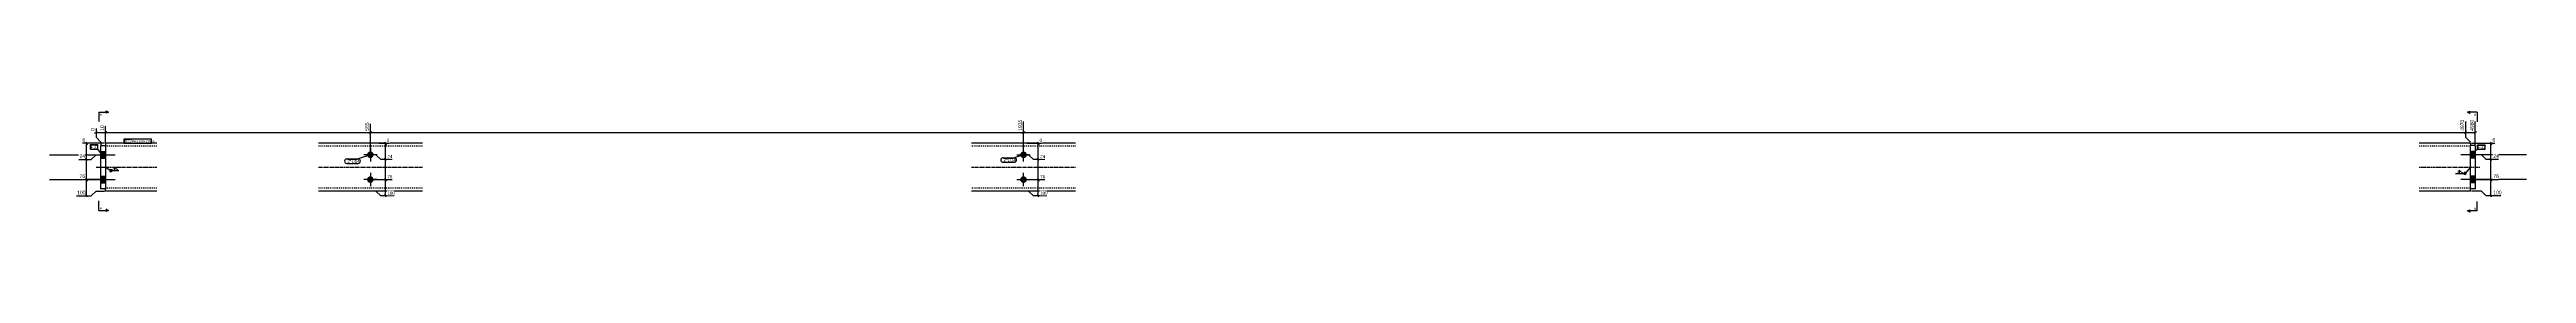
# Model space of a CAD drawing. Header units: millimetres. Extents: x 37 to 35777, y 5 to 1633.
# Drawn here: x 30582 to 35777, y 5 to 217 of the extents above; entities that cross this region are included whole.
import ezdxf

# ---------------------------------------------------------------- set-up
doc = ezdxf.new("R2010")
doc.units = ezdxf.units.MM
doc.linetypes.add('DXK_LINE_DOT2', pattern=[3.9198, 1.9599, -1.9599])
doc.linetypes.add('DXK_LINE_DOT3', pattern=[5.9187, 2.979, -0.9799, 0.9799, -0.9799])
for name, color, linetype in [('MÅLSÆTNING', 7, 'Continuous'), ('STÅL', 7, 'Continuous'), ('TEKST', 7, 'Continuous')]:
    doc.layers.add(name, color=color, linetype=linetype)
doc.styles.add('Arial', font='ARIAL.TTF', dxfattribs={"height": 0.2})
doc.styles.add('Arial Narrow', font='ARIALN.TTF', dxfattribs={"height": 0.2})

msp = doc.modelspace()

# ---------------------------------------------------------------- hatches: boundary and pattern name
at = {"layer": 'STÅL', "linetype": 'Continuous'}
for points in [[(30699.7, 117.9), (30699.7, 131.9), (30689.7, 131.9), (30689.7, 117.9)], [(31255.1, 117.9, -1), (31255.1, 131.9, -1)], [(32625.1, 131.9, -1), (32625.1, 117.9, -1)], [(35659.7, 131.9), (35659.7, 117.9), (35669.7, 117.9), (35669.7, 131.9)], [(30699.7, 65.9), (30699.7, 79.9), (30689.7, 79.9), (30689.7, 65.9)], [(31255.1, 65.9, -1), (31255.1, 79.9, -1)], [(32625.1, 79.9, -1), (32625.1, 65.9, -1)], [(35659.7, 79.9), (35659.7, 65.9), (35669.7, 65.9), (35669.7, 79.9)]]:
    msp.add_hatch(color=96, dxfattribs=at).paths.add_polyline_path(points)

# ---------------------------------------------------------------- linework, layer by layer
at = {"layer": 'MÅLSÆTNING', "color": 7, "linetype": 'Continuous'}
for p, q in [((30702.7, 172.6), (30696.7, 170.2)), ((30699.7, 150.9), (30699.7, 184.6)), ((31258.1, 172.6), (31252.1, 170.2)), ((31252.1, 170.2), (31258.1, 172.6)), ((31255.1, 126.9), (31255.1, 189.5)), ((31255.1, 126.9), (31255.1, 189.5)), ((32628.1, 172.6), (32622.1, 170.2)), ((32622.1, 170.2), (32628.1, 172.6)), ((32625.1, 126.9), (32625.1, 194.3)), ((32625.1, 126.9), (32625.1, 194.3)), ((35646.7, 170.2), (35652.7, 172.6)), ((35649.7, 194.3), (35649.7, 161.4)), ((35649.7, 161.4), (35659.7, 151.4)), ((30643.6, 114.9), (30669.7, 114.9)), ((30643.6, 114.9), (30669.7, 114.9)), ((30697.7, 148.9), (30651.4, 148.9)), ((30658.5, 151.9), (30660.9, 145.9)), ((30660.9, 111.9), (30658.5, 117.9)), ((30660.9, 111.9), (30658.5, 117.9)), ((30659.7, 114.9), (30659.7, 148.9)), ((30659.7, 72.9), (30659.7, 114.9)), ((30669.7, 114.9), (30679.7, 124.9)), ((30679.7, 124.9), (30697.7, 124.9)), ((30689.7, 151.4), (30689.7, 145.9)), ((31266.8, 124.9), (31257.1, 124.9)), ((31276.8, 114.9), (31266.8, 124.9)), ((31273.3, 148.9), (31294.1, 148.9)), ((31300.9, 114.9), (31276.8, 114.9)), ((31300.9, 114.9), (31276.8, 114.9)), ((31285.6, 151.9), (31288, 145.9)), ((31288, 111.9), (31285.6, 117.9)), ((31288, 111.9), (31285.6, 117.9)), ((31286.8, 114.9), (31286.8, 148.9)), ((31286.8, 72.9), (31286.8, 114.9)), ((32635.7, 124.9), (32627.1, 124.9)), ((32632.9, 148.9), (32663, 148.9)), ((32645.7, 114.9), (32635.7, 124.9)), ((32669.8, 114.9), (32645.7, 114.9)), ((32669.8, 114.9), (32645.7, 114.9)), ((32654.5, 151.9), (32656.9, 145.9)), ((32656.9, 111.9), (32654.5, 117.9)), ((32656.9, 111.9), (32654.5, 117.9)), ((32655.7, 114.9), (32655.7, 148.9)), ((35659.7, 151.4), (35659.7, 150.9)), ((35682.7, 124.9), (35661.7, 124.9)), ((35692.7, 114.9), (35682.7, 124.9)), ((35718.8, 114.9), (35692.7, 114.9)), ((35718.8, 114.9), (35692.7, 114.9)), ((35701.5, 151.9), (35703.9, 145.9)), ((35703.9, 111.9), (35701.5, 117.9)), ((35703.9, 111.9), (35701.5, 117.9)), ((35702.7, 114.9), (35702.7, 148.9)), ((35702.7, 72.9), (35702.7, 114.9)), ((30697.7, 72.9), (30643.6, 72.9)), ((30697.7, 72.9), (30643.6, 72.9)), ((30658.5, 75.9), (30660.9, 69.9)), ((30658.5, 75.9), (30660.9, 69.9)), ((30659.7, 38.9), (30659.7, 72.9)), ((31257.1, 72.9), (31300.9, 72.9)), ((31257.1, 72.9), (31300.9, 72.9)), ((31285.6, 75.9), (31288, 69.9)), ((31285.6, 75.9), (31288, 69.9)), ((31286.8, 38.9), (31286.8, 72.9)), ((32627.1, 72.9), (32669.8, 72.9)), ((32654.5, 75.9), (32656.9, 69.9)), ((32655.7, 38.9), (32655.7, 72.9)), ((35661.7, 72.9), (35718.8, 72.9)), ((35661.7, 72.9), (35718.8, 72.9)), ((35701.5, 75.9), (35703.9, 69.9)), ((35701.5, 75.9), (35703.9, 69.9)), ((35702.7, 38.9), (35702.7, 72.9)), ((30638.8, 38.9), (30669.7, 38.9)), ((30660.9, 35.9), (30658.5, 41.9)), ((30669.7, 38.9), (30679.7, 48.9)), ((30679.7, 48.9), (30697.7, 48.9)), ((31266.8, 48.9), (31264.8, 48.9)), ((31276.8, 38.9), (31266.8, 48.9)), ((31305.2, 38.9), (31276.8, 38.9)), ((31288, 35.9), (31285.6, 41.9)), ((32645.7, 38.9), (32635.7, 48.9)), ((32635.7, 48.9), (32637.3, 48.9)), ((32674, 38.9), (32645.7, 38.9)), ((32656.9, 35.9), (32654.5, 41.9)), ((35682.7, 48.9), (35661.7, 48.9)), ((35692.7, 38.9), (35682.7, 48.9)), ((35723.7, 38.9), (35692.7, 38.9)), ((35703.9, 35.9), (35701.5, 41.9))]:
    msp.add_line(p, q, dxfattribs=at)
at = {"layer": 'STÅL', "color": 96, "linetype": 'Continuous'}
for p, q in [((30582.2, 124.9), (30719.7, 124.9)), ((30689.7, 131.9), (30699.7, 131.9)), ((30689.7, 117.9), (30699.7, 117.9)), ((31269.1, 124.9), (31241.1, 124.9)), ((31255.1, 138.9), (31255.1, 110.9)), ((32611.1, 124.9), (32639.1, 124.9)), ((32625.1, 110.9), (32625.1, 138.9)), ((35777.2, 124.9), (35639.7, 124.9)), ((35669.7, 131.9), (35659.7, 131.9)), ((35669.7, 117.9), (35659.7, 117.9)), ((30582.2, 72.9), (30719.7, 72.9)), ((30689.7, 79.9), (30699.7, 79.9)), ((30689.7, 65.9), (30699.7, 65.9)), ((31269.1, 72.9), (31241.1, 72.9)), ((31255.1, 86.9), (31255.1, 58.9)), ((32611.1, 72.9), (32639.1, 72.9)), ((32625.1, 58.9), (32625.1, 86.9)), ((35777.2, 72.9), (35639.7, 72.9)), ((35669.7, 79.9), (35659.7, 79.9)), ((35669.7, 65.9), (35659.7, 65.9))]:
    msp.add_line(p, q, dxfattribs=at)
at = {"layer": 'STÅL', "color": 2, "linetype": 'Continuous'}
for p, q in [((30689.7, 143.9), (30699.7, 143.9)), ((30689.7, 53.9), (30689.7, 143.9)), ((30807.2, 148.9), (30699.7, 148.9)), ((30699.7, 148.9), (30699.7, 143.9)), ((30699.7, 143.9), (30699.7, 53.9)), ((31364.1, 148.9), (31146.1, 148.9)), ((32734.1, 148.9), (32516.1, 148.9)), ((35659.7, 148.9), (35552.2, 148.9)), ((35659.7, 147.9), (35659.7, 148.9)), ((35659.7, 147.9), (35659.7, 143.9)), ((35659.7, 53.9), (35659.7, 143.9)), ((35669.7, 143.9), (35659.7, 143.9)), ((35669.7, 143.9), (35669.7, 53.9)), ((30699.7, 53.9), (30689.7, 53.9)), ((30699.7, 49.8), (30699.7, 53.9)), ((35669.7, 53.9), (35659.7, 53.9)), ((35659.7, 48.9), (35659.7, 53.9)), ((30699.7, 48.9), (30699.7, 49.8)), ((30807.2, 48.9), (30699.7, 48.9)), ((31364.1, 48.9), (31146.1, 48.9)), ((32734.1, 48.9), (32516.1, 48.9)), ((35659.7, 48.9), (35552.2, 48.9))]:
    msp.add_line(p, q, dxfattribs=at)
at = {"layer": 'STÅL', "color": 7, "linetype": 'DXK_LINE_DOT2'}
for p, q in [((30699.7, 143.9), (30699.7, 55.3)), ((30807.2, 142.9), (30699.7, 142.9)), ((31364.1, 142.9), (31146.1, 142.9)), ((32734.1, 142.9), (32516.1, 142.9)), ((35659.7, 142.9), (35552.2, 142.9)), ((35659.7, 55.3), (35659.7, 143.9)), ((30699.7, 54.9), (30699.7, 55.3)), ((30807.2, 54.9), (30699.7, 54.9)), ((30699.7, 54.9), (30699.7, 52.4)), ((31364.1, 54.9), (31146.1, 54.9)), ((32734.1, 54.9), (32516.1, 54.9)), ((35659.7, 54.9), (35552.2, 54.9)), ((35659.7, 54.9), (35659.7, 55.3)), ((35659.7, 53.9), (35659.7, 54.9))]:
    msp.add_line(p, q, dxfattribs=at)
at = {"layer": 'STÅL', "color": 7, "linetype": 'DXK_LINE_DOT3'}
for p, q in [((30679.7, 98.9), (30807.2, 98.9)), ((31146.1, 98.9), (31364.1, 98.9)), ((32516.1, 98.9), (32734.1, 98.9)), ((35552.2, 98.9), (35679.7, 98.9))]:
    msp.add_line(p, q, dxfattribs=at)

# ---------------------------------------------------------------- next in the draw order: wipeouts: each hides what was drawn before it
at = {"color": 0, "linetype": 'Continuous'}
for points, layer in [([(30657.9, 150.5), (30657.9, 161.7), (30649.8, 161.7), (30649.8, 150.5)], 'MÅLSÆTNING'), ([(31295.5, 150.3), (31295.5, 160.1), (31288.4, 160.1), (31288.4, 150.3)], 'MÅLSÆTNING'), ([(32664.4, 150.3), (32664.4, 160.1), (32657.3, 160.1), (32657.3, 150.3)], 'MÅLSÆTNING'), ([(30656.5, 74.5), (30656.5, 85.7), (30643.5, 85.7), (30643.5, 74.5)], 'MÅLSÆTNING'), ([(31301, 74.3), (31301, 84.1), (31289.7, 84.1), (31289.7, 74.3)], 'MÅLSÆTNING'), ([(32669.9, 74.3), (32669.9, 84.1), (32658.6, 84.1), (32658.6, 74.3)], 'MÅLSÆTNING'), ([(35718.9, 74.5), (35718.9, 85.7), (35706, 85.7), (35706, 74.5)], 'MÅLSÆTNING'), ([(30692.2, 10.9), (30692.2, 15.9), (30687.7, 15.9), (30687.7, 10.9)], 'TEKST'), ([(35671.7, 9.8), (35671.7, 14.8), (35667.3, 14.8), (35667.3, 9.8)], 'TEKST')]:
    msp.add_wipeout(points, dxfattribs=at).dxf.layer = layer
at = {"color": 0}
for points in [[(31228.3, 107.9), (31228.3, 114.9), (31207, 114.9), (31207, 107.9)], [(30717.7, 92.4), (30717.7, 98.2), (30713.9, 98.2), (30713.9, 92.4)], [(35635.3, 86.4), (35635.3, 92.2), (35631.5, 92.2), (35631.5, 86.4)]]:
    msp.add_wipeout(points, dxfattribs=at).dxf.layer = 'TEKST'

# ---------------------------------------------------------------- next in the draw order: hatches: boundary and pattern name
at = {"layer": 'TEKST', "linetype": 'Continuous'}
for color, points in [(3, [(30703.3, 95.1), (30699.7, 98.9), (30704.6, 97.2)]), (3, [(35655.5, 95.9), (35659.7, 98.9), (35657.4, 94.3)]), (30, [(30700.7, 8.4), (30700.7, 10.9), (30705.7, 8.4)]), (30, [(35658.7, 9.8), (35658.7, 7.3), (35653.7, 7.3)])]:
    msp.add_hatch(color=color, dxfattribs=at).paths.add_polyline_path(points)

# ---------------------------------------------------------------- next in the draw order: linework, layer by layer
at = {"layer": 'MÅLSÆTNING', "color": 7, "linetype": 'Continuous'}
for p, q in [((30676.7, 170.2), (30682.7, 172.6)), ((30679.7, 179.7), (30679.7, 161.4)), ((30679.7, 171.4), (30699.7, 171.4)), ((31255.1, 171.4), (32625.1, 171.4)), ((32625.1, 171.4), (35649.7, 171.4)), ((30669.7, 114.9), (30679.7, 124.9)), ((30679.7, 124.9), (30697.7, 124.9)), ((31266.8, 124.9), (31257.1, 124.9)), ((31276.8, 114.9), (31266.8, 124.9)), ((32635.7, 124.9), (32627.1, 124.9)), ((32645.7, 114.9), (32635.7, 124.9))]:
    msp.add_line(p, q, dxfattribs=at)
at = {"layer": 'TEKST', "color": 3, "linetype": 'Continuous'}
for p, q in [((30699.7, 98.9), (30710.8, 91.8)), ((30710.8, 91.8), (30727.3, 91.8)), ((30725.9, 91.8), (30718.8, 98.9)), ((30718.8, 98.9), (30718.8, 91.8)), ((30718.8, 91.8), (30725.9, 91.8)), ((35628.4, 85.8), (35648.4, 85.8)), ((35643.5, 85.8), (35636.3, 92.9)), ((35636.3, 92.9), (35636.3, 85.8)), ((35636.3, 85.8), (35643.5, 85.8)), ((35659.7, 98.9), (35648.4, 85.8))]:
    msp.add_line(p, q, dxfattribs=at)
at = {"layer": 'TEKST', "color": 7, "linetype": 'Continuous'}
for p, q in [((30685.7, 8.4), (30685.7, 28.4)), ((30685.7, 8.4), (30705.7, 8.4)), ((35673.7, 7.3), (35653.7, 7.3)), ((35673.7, 7.3), (35673.7, 27.3))]:
    msp.add_line(p, q, dxfattribs=at)
at = {"layer": 'TEKST', "color": 30, "linetype": 'Continuous'}
for p, q in [((30705.7, 8.4), (30700.7, 10.9)), ((30700.7, 10.9), (30700.7, 5.9)), ((30705.7, 8.4), (30700.7, 5.9)), ((35653.7, 7.3), (35658.7, 9.8)), ((35658.7, 4.8), (35653.7, 7.3)), ((35658.7, 9.8), (35658.7, 4.8))]:
    msp.add_line(p, q, dxfattribs=at)
at = {"layer": 'TEKST', "color": 3, "linetype": 'Continuous'}
for centre, start, end in [((30710.8, 91.8), 90, 270), ((30710.8, 91.8), 270, 90), ((35648.4, 85.8), 90, 270), ((35648.4, 85.8), 270, 90)]:
    msp.add_arc(centre, 2.5, start, end, dxfattribs=at)

# ---------------------------------------------------------------- next in the draw order: texts
at = {"layer": 'MÅLSÆTNING', "color": 3, "linetype": 'Continuous', "style": 'Arial Narrow'}
for height, p in [(7.64, (30651.4, 152.1)), (6.68, (31289.8, 151.7)), (6.68, (32658.7, 151.7))]:
    msp.add_text('0', height=height, dxfattribs=at).set_placement(p)
at = {"layer": 'TEKST', "color": 3, "style": 'Arial Narrow'}
for p in [(30714.3, 92.8), (35631.9, 86.8)]:
    msp.add_text('3', height=4.77, dxfattribs=at).set_placement(p)
at = {"layer": 'TEKST', "color": 3, "linetype": 'Continuous', "style": 'Arial'}
for s, p in [('A', (30687.7, 10.9)), ('B', (35667.3, 9.8))]:
    msp.add_text(s, height=4.78, dxfattribs=at).set_placement(p)

# ---------------------------------------------------------------- next in the draw order: wipeouts: each hides what was drawn before it
at = {"color": 0, "linetype": 'Continuous'}
for points in [[(30656.5, 40.5), (30656.5, 51.7), (30638.6, 51.7), (30638.6, 40.5)], [(31305.3, 40.3), (31305.3, 50.1), (31289.7, 50.1), (31289.7, 40.3)], [(32674.2, 40.3), (32674.2, 50.1), (32658.6, 50.1), (32658.6, 40.3)], [(35723.8, 40.5), (35723.8, 51.7), (35706, 51.7), (35706, 40.5)]]:
    msp.add_wipeout(points, dxfattribs=at).dxf.layer = 'MÅLSÆTNING'
at = {"color": 0}
msp.add_wipeout([(31228.3, 107.9), (31228.3, 114.9), (31207, 114.9), (31207, 107.9)], dxfattribs=at).dxf.layer = 'TEKST'

# ---------------------------------------------------------------- next in the draw order: linework, layer by layer
at = {"layer": 'MÅLSÆTNING', "color": 7, "linetype": 'Continuous'}
for p, q in [((32655.7, 72.9), (32655.7, 114.9)), ((32627.1, 72.9), (32669.8, 72.9)), ((32654.5, 75.9), (32656.9, 69.9))]:
    msp.add_line(p, q, dxfattribs=at)
at = {"layer": 'TEKST', "color": 7, "linetype": 'Continuous'}
for p, q in [((31205.8, 116.1), (31229.5, 116.1)), ((31205.8, 106.7), (31229.5, 106.7)), ((31255.1, 124.9), (31229.5, 116.1))]:
    msp.add_line(p, q, dxfattribs=at)
for centre, start, end in [((31205.8, 111.4), 90, 270), ((31229.5, 111.4), 270, 90)]:
    msp.add_arc(centre, 4.7, start, end, dxfattribs=at)

# ---------------------------------------------------------------- next in the draw order: texts
at = {"layer": 'MÅLSÆTNING', "color": 3, "linetype": 'Continuous', "style": 'Arial Narrow'}
for s, height, p in [('76', 7.64, (30645.1, 76.1)), ('76', 6.68, (31291.1, 75.7)), ('76', 6.68, (32660, 75.7)), ('76', 7.64, (35707.6, 76.1)), ('100', 7.64, (30640.2, 42.1)), ('100', 6.68, (31291.1, 41.7)), ('100', 6.68, (32660, 41.7)), ('100', 7.64, (35707.6, 42.1))]:
    msp.add_text(s, height=height, dxfattribs=at).set_placement(p)
at = {"layer": 'TEKST', "color": 3, "style": 'Arial Narrow'}
msp.add_text('2*D14', height=6.68, dxfattribs=at).set_placement((31207, 107.9))

# ---------------------------------------------------------------- next in the draw order: wipeouts: each hides what was drawn before it
at = {"color": 0, "linetype": 'Continuous'}
for points in [[(32623.5, 195.9), (32612.3, 195.9), (32612.3, 173.2), (32623.5, 173.2)], [(35648.1, 195.9), (35636.9, 195.9), (35636.9, 173.2), (35648.1, 173.2)], [(30656.5, 116.5), (30656.5, 127.7), (30643.5, 127.7), (30643.5, 116.5)], [(31301, 116.3), (31301, 126.1), (31289.7, 126.1), (31289.7, 116.3)]]:
    msp.add_wipeout(points, dxfattribs=at).dxf.layer = 'MÅLSÆTNING'
at = {"color": 0}
msp.add_wipeout([(32604.5, 110.5), (32604.5, 117.5), (32583.2, 117.5), (32583.2, 110.5)], dxfattribs=at).dxf.layer = 'TEKST'

# ---------------------------------------------------------------- next in the draw order: linework, layer by layer
at = {"layer": 'MÅLSÆTNING', "color": 7, "linetype": 'Continuous'}
for p, q in [((30679.7, 161.4), (30689.7, 151.4)), ((35646.7, 170.2), (35652.7, 172.6)), ((35649.7, 194.3), (35649.7, 161.4)), ((35649.7, 171.4), (35669.7, 171.4)), ((35649.7, 161.4), (35659.7, 151.4)), ((35672.7, 172.6), (35666.7, 170.2)), ((35669.7, 145.9), (35669.7, 194.3)), ((35659.7, 151.4), (35659.7, 150.9)), ((35661.7, 148.9), (35711, 148.9))]:
    msp.add_line(p, q, dxfattribs=at)

# ---------------------------------------------------------------- next in the draw order: texts
at = {"layer": 'MÅLSÆTNING', "color": 3, "linetype": 'Continuous', "style": 'Arial Narrow'}
for s, p in [('1935', (32621.9, 174.8)), ('4970', (35646.5, 174.8))]:
    msp.add_text(s, height=7.64, rotation=90.0002, dxfattribs=at).set_placement(p)
for height, p in [(7.64, (30645.1, 118.1)), (6.68, (31291.1, 117.7))]:
    msp.add_text('24', height=height, dxfattribs=at).set_placement(p)

# ---------------------------------------------------------------- next in the draw order: wipeouts: each hides what was drawn before it
at = {"color": 0, "linetype": 'Continuous'}
msp.add_wipeout([(32669.9, 116.3), (32669.9, 126.1), (32658.6, 126.1), (32658.6, 116.3)], dxfattribs=at).dxf.layer = 'MÅLSÆTNING'
at = {"color": 0}
msp.add_wipeout([(32604.5, 110.5), (32604.5, 117.5), (32583.2, 117.5), (32583.2, 110.5)], dxfattribs=at).dxf.layer = 'TEKST'

# ---------------------------------------------------------------- next in the draw order: linework, layer by layer
at = {"layer": 'TEKST', "color": 7, "linetype": 'Continuous'}
for p, q in [((32582, 118.7), (32605.7, 118.7)), ((32582, 109.3), (32605.7, 109.3)), ((32625.1, 124.9), (32605.7, 118.7))]:
    msp.add_line(p, q, dxfattribs=at)
for centre, start, end in [((32582, 114), 90, 270), ((32605.7, 114), 270, 90)]:
    msp.add_arc(centre, 4.7, start, end, dxfattribs=at)

# ---------------------------------------------------------------- next in the draw order: texts
at = {"layer": 'MÅLSÆTNING', "color": 3, "linetype": 'Continuous', "style": 'Arial Narrow'}
msp.add_text('24', height=6.68, dxfattribs=at).set_placement((32660, 117.7))
at = {"layer": 'TEKST', "color": 3, "style": 'Arial Narrow'}
msp.add_text('2*D14', height=6.68, dxfattribs=at).set_placement((32583.2, 110.5))

# ---------------------------------------------------------------- next in the draw order: wipeouts: each hides what was drawn before it
at = {"color": 0, "linetype": 'Continuous'}
for points in [[(30698.1, 186.2), (30686.9, 186.2), (30686.9, 173.2), (30698.1, 173.2)], [(35668.1, 195.9), (35656.9, 195.9), (35656.9, 173.2), (35668.1, 173.2)], [(35712.6, 150.5), (35712.6, 161.7), (35704.5, 161.7), (35704.5, 150.5)]]:
    msp.add_wipeout(points, dxfattribs=at).dxf.layer = 'MÅLSÆTNING'

# ---------------------------------------------------------------- next in the draw order: linework, layer by layer
at = {"layer": 'MÅLSÆTNING', "color": 7, "linetype": 'Continuous'}
for p, q in [((35682.7, 124.9), (35661.7, 124.9)), ((35692.7, 114.9), (35682.7, 124.9))]:
    msp.add_line(p, q, dxfattribs=at)

# ---------------------------------------------------------------- next in the draw order: texts
at = {"layer": 'MÅLSÆTNING', "color": 3, "linetype": 'Continuous', "style": 'Arial Narrow'}
msp.add_text('4980', height=7.64, rotation=90.0002, dxfattribs=at).set_placement((35666.5, 174.8))
msp.add_text('0', height=7.64, dxfattribs=at).set_placement((35706.1, 152.1))

# ---------------------------------------------------------------- next in the draw order: wipeouts: each hides what was drawn before it
at = {"color": 0, "linetype": 'Continuous'}
msp.add_wipeout([(30678.1, 181.3), (30666.9, 181.3), (30666.9, 173.2), (30678.1, 173.2)], dxfattribs=at).dxf.layer = 'MÅLSÆTNING'

# ---------------------------------------------------------------- next in the draw order: linework, layer by layer
at = {"layer": 'MÅLSÆTNING', "color": 7, "linetype": 'Continuous'}
for p, q in [((30702.7, 172.6), (30696.7, 170.2)), ((30699.7, 150.9), (30699.7, 184.6)), ((30699.7, 171.4), (31255.1, 171.4))]:
    msp.add_line(p, q, dxfattribs=at)

# ---------------------------------------------------------------- next in the draw order: texts
at = {"layer": 'MÅLSÆTNING', "color": 3, "linetype": 'Continuous', "style": 'Arial Narrow'}
for s, p in [('0', (30676.5, 174.8)), ('10', (30696.5, 174.8))]:
    msp.add_text(s, height=7.64, rotation=90.0002, dxfattribs=at).set_placement(p)

# ---------------------------------------------------------------- next in the draw order: wipeouts: each hides what was drawn before it
at = {"color": 0, "linetype": 'Continuous'}
for points, layer in [([(35718.9, 116.5), (35718.9, 127.7), (35706, 127.7), (35706, 116.5)], 'MÅLSÆTNING'), ([(35671.7, 206.2), (35671.7, 211.2), (35667.3, 211.2), (35667.3, 206.2)], 'TEKST')]:
    msp.add_wipeout(points, dxfattribs=at).dxf.layer = layer

# ---------------------------------------------------------------- next in the draw order: hatches: boundary and pattern name
at = {"layer": 'TEKST', "linetype": 'Continuous'}
msp.add_hatch(color=30, dxfattribs=at).paths.add_polyline_path([(35658.7, 213.7), (35658.7, 211.2), (35653.7, 213.7)])

# ---------------------------------------------------------------- next in the draw order: linework, layer by layer
at = {"layer": 'TEKST', "color": 30, "linetype": 'Continuous'}
for p, q in [((35653.7, 213.7), (35658.7, 216.2)), ((35653.7, 213.7), (35658.7, 211.2)), ((35658.7, 211.2), (35658.7, 216.2))]:
    msp.add_line(p, q, dxfattribs=at)
at = {"layer": 'TEKST', "color": 7, "linetype": 'Continuous'}
for q in [(35653.7, 213.7), (35673.7, 193.7)]:
    msp.add_line((35673.7, 213.7), q, dxfattribs=at)

# ---------------------------------------------------------------- next in the draw order: texts
at = {"layer": 'MÅLSÆTNING', "color": 3, "linetype": 'Continuous', "style": 'Arial Narrow'}
msp.add_text('24', height=7.64, dxfattribs=at).set_placement((35707.6, 118.1))
at = {"layer": 'TEKST', "color": 3, "linetype": 'Continuous', "style": 'Arial'}
msp.add_text('B', height=4.78, dxfattribs=at).set_placement((35667.3, 206.2))

# ---------------------------------------------------------------- next in the draw order: wipeouts: each hides what was drawn before it
at = {"color": 0, "linetype": 'Continuous'}
for points, layer in [([(31253.5, 191.1), (31242.3, 191.1), (31242.3, 173.2), (31253.5, 173.2)], 'MÅLSÆTNING'), ([(30692.2, 206.7), (30692.2, 211.7), (30687.7, 211.7), (30687.7, 206.7)], 'TEKST')]:
    msp.add_wipeout(points, dxfattribs=at).dxf.layer = layer
at = {"color": 0}
for points in [[(30752.6, 150.3), (30752.6, 157.3), (30739.8, 157.3), (30739.8, 150.3)], [(30682.4, 137.9), (30682.4, 144.9), (30669.2, 144.9), (30669.2, 137.9)]]:
    msp.add_wipeout(points, dxfattribs=at).dxf.layer = 'TEKST'

# ---------------------------------------------------------------- next in the draw order: hatches: boundary and pattern name
at = {"layer": 'TEKST', "linetype": 'Continuous'}
msp.add_hatch(color=30, dxfattribs=at).paths.add_polyline_path([(30700.7, 211.7), (30700.7, 214.2), (30705.7, 214.2)])

# ---------------------------------------------------------------- next in the draw order: linework, layer by layer
at = {"layer": 'TEKST', "color": 7, "linetype": 'Continuous'}
for q in [(30685.7, 194.2), (30705.7, 214.2)]:
    msp.add_line((30685.7, 214.2), q, dxfattribs=at)
at = {"layer": 'TEKST', "color": 30, "linetype": 'Continuous'}
for p, q in [((30700.7, 211.7), (30700.7, 216.7)), ((30700.7, 216.7), (30705.7, 214.2)), ((30705.7, 214.2), (30700.7, 211.7))]:
    msp.add_line(p, q, dxfattribs=at)

# ---------------------------------------------------------------- next in the draw order: texts
at = {"layer": 'MÅLSÆTNING', "color": 3, "linetype": 'Continuous', "style": 'Arial Narrow'}
msp.add_text('565', height=7.64, rotation=90.0002, dxfattribs=at).set_placement((31251.9, 174.8))
at = {"layer": 'TEKST', "color": 3, "linetype": 'Continuous', "style": 'Arial'}
msp.add_text('A', height=4.78, dxfattribs=at).set_placement((30687.7, 206.7))

# ---------------------------------------------------------------- next in the draw order: wipeouts: each hides what was drawn before it
at = {"color": 0}
for points in [[(30752.6, 150.3), (30752.6, 157.3), (30739.8, 157.3), (30739.8, 150.3)], [(30682.4, 137.9), (30682.4, 144.9), (30669.2, 144.9), (30669.2, 137.9)], [(35689.1, 137.6), (35689.1, 144.6), (35675.9, 144.6), (35675.9, 137.6)]]:
    msp.add_wipeout(points, dxfattribs=at).dxf.layer = 'TEKST'

# ---------------------------------------------------------------- next in the draw order: linework, layer by layer
at = {"layer": 'TEKST', "color": 7, "linetype": 'Continuous'}
for p, q in [((30668, 146.1), (30683.6, 146.1)), ((30668, 136.7), (30668, 146.1)), ((30668, 136.7), (30683.6, 136.7)), ((30683.6, 136.7), (30683.6, 146.1)), ((30692, 125.6), (30683.6, 136.7))]:
    msp.add_line(p, q, dxfattribs=at)

# ---------------------------------------------------------------- next in the draw order: texts
at = {"layer": 'TEKST', "color": 3, "style": 'Arial Narrow'}
msp.add_text('F33', height=6.68, dxfattribs=at).set_placement((30669.2, 137.9))

# ---------------------------------------------------------------- next in the draw order: wipeouts: each hides what was drawn before it
at = {"color": 0}
for points in [[(30794.9, 150.3), (30794.9, 155.3), (30754.7, 155.3), (30754.7, 150.3)], [(35689.1, 137.6), (35689.1, 144.6), (35675.9, 144.6), (35675.9, 137.6)]]:
    msp.add_wipeout(points, dxfattribs=at).dxf.layer = 'TEKST'

# ---------------------------------------------------------------- next in the draw order: linework, layer by layer
at = {"layer": 'TEKST', "color": 7, "linetype": 'Continuous'}
for p, q in [((35662, 125.6), (35674.7, 136.4)), ((35674.7, 145.8), (35690.3, 145.8)), ((35674.7, 136.4), (35674.7, 145.8)), ((35674.7, 136.4), (35690.3, 136.4)), ((35690.3, 136.4), (35690.3, 145.8))]:
    msp.add_line(p, q, dxfattribs=at)

# ---------------------------------------------------------------- next in the draw order: texts
at = {"layer": 'TEKST', "color": 3, "style": 'Arial Narrow'}
msp.add_text('F33', height=6.68, dxfattribs=at).set_placement((35675.9, 137.6))

# ---------------------------------------------------------------- next in the draw order: wipeouts: each hides what was drawn before it
at = {"color": 0}
msp.add_wipeout([(30794.9, 150.3), (30794.9, 155.3), (30754.7, 155.3), (30754.7, 150.3)], dxfattribs=at).dxf.layer = 'TEKST'

# ---------------------------------------------------------------- next in the draw order: linework, layer by layer
at = {"layer": 'TEKST', "color": 7, "linetype": 'Continuous'}
for p, q in [((30738.6, 158.5), (30796.1, 158.5)), ((30738.6, 149.1), (30738.6, 158.5)), ((30796.1, 149.1), (30796.1, 158.5)), ((30738.6, 149.1), (30796.1, 149.1))]:
    msp.add_line(p, q, dxfattribs=at)

# ---------------------------------------------------------------- next in the draw order: texts
at = {"layer": 'TEKST', "color": 3, "style": 'Arial Narrow'}
for s, height, p in [('p22', 6.68, (30739.8, 150.3)), ('RHS100X100X6', 4.772, (30754.7, 150.3))]:
    msp.add_text(s, height=height, dxfattribs=at).set_placement(p)

doc.saveas('drawing.dxf')
